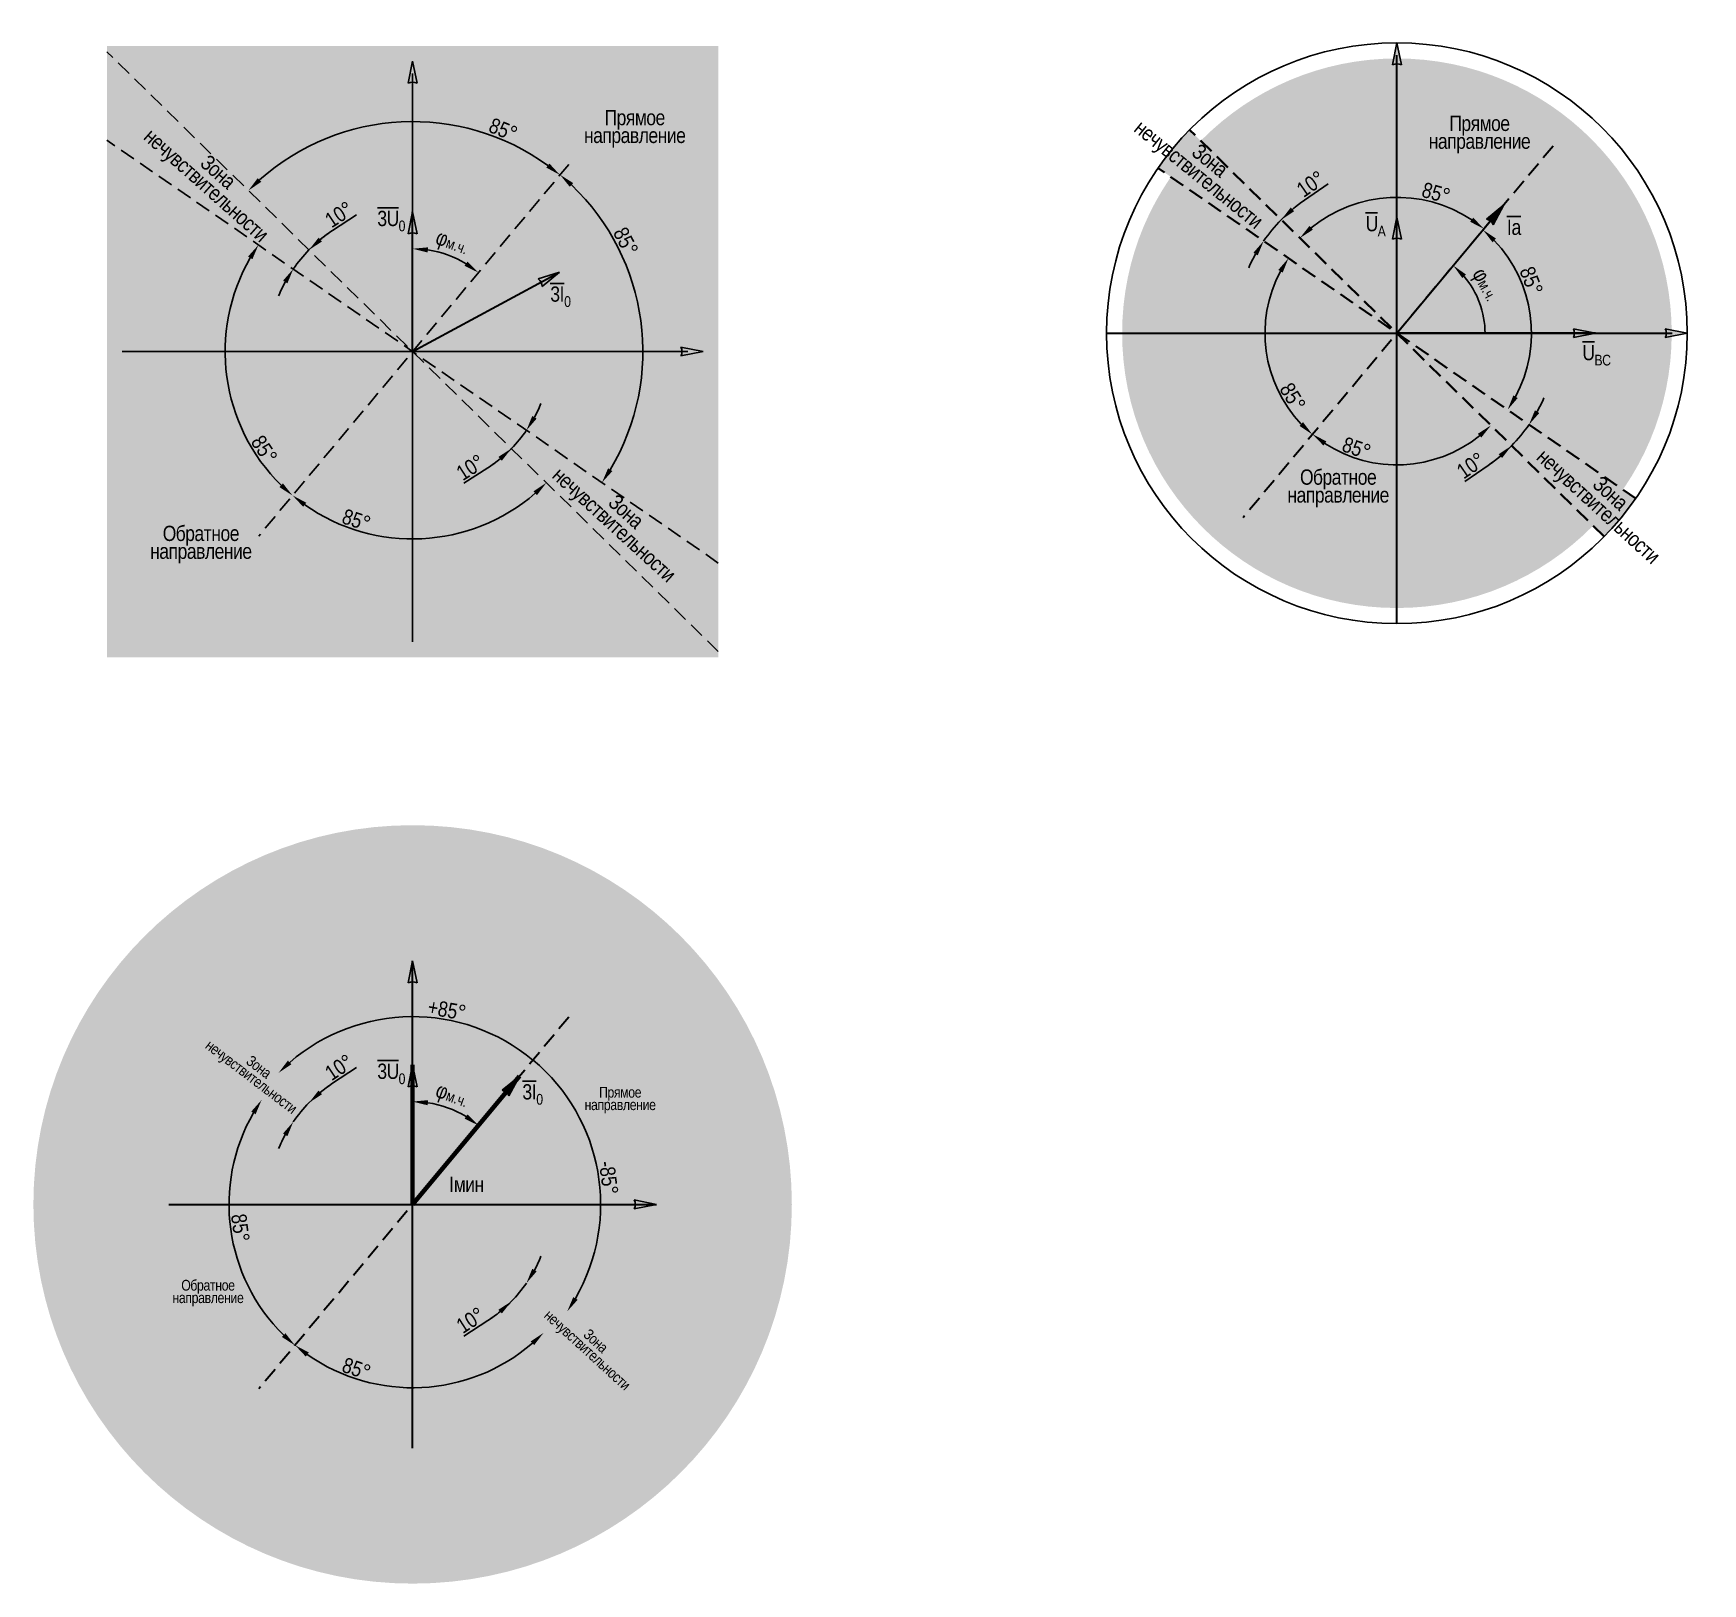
# Model space of a CAD drawing. Header units: millimetres. Extents: x -57 to 2715, y -449 to 291.
# Drawn here: x 1659 to 2205, y -449 to 58 of the extents above; entities that cross this region are included whole.
import ezdxf

# ---------------------------------------------------------------- set-up
doc = ezdxf.new("R2010")
doc.units = ezdxf.units.MM
doc.linetypes.add('штриховая2', pattern=[0.375, 0.25, -0.125])
doc.layers.add('TEXT', color=7, linetype='Continuous', lineweight=25)
doc.styles.add('2.5_Gost_RD', font='ARIALN.TTF', dxfattribs={"height": 2.5})
doc.styles.add('3.5_Gost_RD', font='ARIALN.TTF', dxfattribs={"height": 3.5})
doc.styles.add('5.0_Gost_RD', font='ARIALN.TTF', dxfattribs={"height": 5})
doc.dimstyles.new('Gost_RD_1-1000', dxfattribs={"dimtxt": 2.5, "dimasz": 2.5, "dimexe": 1.25, "dimexo": 0, "dimtad": 1, "dimdec": 0, "dimlfac": 1000, "dimtxsty": '2.5_Gost_RD', "dimblk": 'OBLIQUE', "dimcen": 2.5, "dimadec": 0, "dimazin": 0, "dimtfac": 1, "dimtdec": 0, "dimtmove": 0, "dimatfit": 3, "dimfxl": 1, "dimarcsym": 0})

msp = doc.modelspace()

# ---------------------------------------------------------------- texts
at = {"layer": 'TEXT', "color": 0, "ltscale": 100, "width": 28, "attachment_point": 5}
for s, insert, char_height, style in [('\\pxsm0.7;{\\T0.95;\\C256;Прямое направление}', (1855.6453, 26.8981), 5, '5.0_Gost_RD'), ('\\pxsm0.7;{\\T0.95;\\C256;Прямое направление}', (2132, 25), 5, '5.0_Gost_RD'), ('\\A1;\\pxsm0.7;{\\T0.95;\\O\\C256;3U\\H0.7x;\\o\\S^ 0;}', (1776, -3.295), 5, '5.0_Gost_RD'), ('\\A1;\\pxsm0.7;{\\T0.95;\\O\\C256;U\\H0.7x;\\o\\S^ A;}', (2098, -5), 5, '5.0_Gost_RD'), ('\\pxsm0.7;{\\T0.95;\\O\\C256;Ia}', (2143.2406, -5.3548), 5, '5.0_Gost_RD'), ('\\A1;\\pxsm0.7;{\\T0.95;\\O\\C256;3I\\H0.7x;\\o\\S^ 0;}', (1831.3706, -28.0301), 5, '5.0_Gost_RD'), ('\\A1;\\pxsm0.7;{\\T0.95;\\O\\C256;U\\H0.7x;\\o\\S^ BC;}', (2170.2814, -47.1904), 5, '5.0_Gost_RD'), ('\\pxsm0.7;{\\T0.95;\\C256;Обратное направление}', (2085.7626, -90.7293), 5, '5.0_Gost_RD'), ('\\pxsm0.7;{\\T0.95;\\C256;Обратное направление}', (1713.7266, -109.1386), 5, '5.0_Gost_RD'), ('\\A1;\\pxsm0.7;{\\T0.95;\\O\\C256;3U\\H0.7x;\\o\\S^ 0;}', (1776, -282.295), 5, '5.0_Gost_RD'), ('\\A1;\\pxsm0.7;{\\T0.95;\\O\\C256;3I\\H0.7x;\\o\\S^ 0;}', (1822.2446, -289.0153), 5, '5.0_Gost_RD'), ('\\pxsm0.7;{\\T0.95;\\C256;Прямое направление}', (1850.8808, -290.8804), 3.5, '3.5_Gost_RD'), ('\\A1;\\pxsm0.7;{\\T0.95;\\C256;Iмин}', (1800.6127, -318.4208), 5, '5.0_Gost_RD'), ('\\pxsm0.7;{\\T0.95;\\C256;Обратное направление}', (1716.0494, -354.0109), 3.5, '3.5_Gost_RD')]:
    msp.add_mtext(s, dxfattribs=dict(at, insert=insert, char_height=char_height, style=style))
for insert, char_height, rotation, style in [((2041.5197, 13.7333), 5, 321.004854, '5.0_Gost_RD'), ((1716.9568, 10.1024), 5, 318.369964, '5.0_Gost_RD'), ((2172.3978, -94.9621), 5, 317.585402, '5.0_Gost_RD'), ((1850.3978, -100.9621), 5, 317.585402, '5.0_Gost_RD'), ((1731.1617, -282.0169), 3.5, 322.612953, '3.5_Gost_RD'), ((1841.1972, -371.4904), 3.5, 317.585402, '3.5_Gost_RD')]:
    msp.add_mtext('\\pxsm0.7;{\\T0.95;\\C256;Зона нечувствительности}', dxfattribs=dict(at, insert=insert, char_height=char_height, rotation=rotation, style=style))

# ---------------------------------------------------------------- blocks, each defined once
blk = doc.blocks.new('*D96')
at = {"color": 0, "lineweight": -2, "ltscale": 100, "transparency": 16777216}
blk.add_arc((1783, -46), 75.24, 53.9767, 131.7416, dxfattribs=at)
at = {"color": 0, "ltscale": 100, "transparency": 16777216}
for points in [[(1827.76, 15.51), (1826.74, 14.2), (1831.19, 11.78)], [(1733.48, 9.54), (1732.33, 10.75), (1729.29, 6.69)]]:
    blk.add_solid(points, dxfattribs=at)
at = {"layer": 'Defpoints', "color": 0, "ltscale": 100, "transparency": 16777216}
for p in [(1683, 52.1), (1760.89, 25.92), (1834.07, 15.23), (1732.66, -106.35), (1883, -144.1)]:
    blk.add_point(p, dxfattribs=at)
at = {"color": 0, "ltscale": 100, "transparency": 16777216, "insert": (1812.65, 26.6), "char_height": 5, "attachment_point": 5, "rotation": 337.7838, "style": '5.0_Gost_RD'}
blk.add_mtext('85°', dxfattribs=at)
blk = doc.blocks.new('*D97')
at = {"color": 0, "lineweight": -2, "ltscale": 100, "transparency": 16777216}
blk.add_arc((1783, -46), 75.31, 329.1335, 46.3642, dxfattribs=at)
at = {"color": 0, "ltscale": 100, "transparency": 16777216}
for points in [[(1834.42, 7.89), (1835.53, 9.13), (1831.24, 11.84)], [(1848.35, -85.09), (1846.95, -84.19), (1844.94, -88.84)]]:
    blk.add_solid(points, dxfattribs=at)
at = {"layer": 'Defpoints', "color": 0, "ltscale": 100, "transparency": 16777216}
for p in [(1683, 23.17), (1834.07, 15.23), (1857.85, -54.38), (1732.66, -106.35), (1883, -115.17)]:
    blk.add_point(p, dxfattribs=at)
at = {"color": 0, "ltscale": 100, "transparency": 16777216, "insert": (1852.73, -9.96), "char_height": 5, "attachment_point": 5, "rotation": 297.3291, "style": '5.0_Gost_RD'}
blk.add_mtext('85°', dxfattribs=at)
blk = doc.blocks.new('*D98')
at = {"color": 0, "lineweight": -2, "ltscale": 100, "transparency": 16777216}
blk.add_line((1807.57, -84.03), (1799.73, -89.1), dxfattribs=at)
for start, end in [(331.6594, 337.9898), (315.5498, 325.329), (302.8695, 315.5498), (302.889, 309.2194)]:
    blk.add_arc((1783, -46), 45.28, start, end, dxfattribs=at)
at = {"color": 0, "ltscale": 100, "transparency": 16777216}
for points in [[(1823.56, -67.93), (1822.14, -67.06), (1820.24, -71.76)], [(1811.07, -80.46), (1812.19, -81.69), (1815.32, -77.71)]]:
    blk.add_solid(points, dxfattribs=at)
at = {"layer": 'Defpoints', "color": 0, "ltscale": 100, "transparency": 16777216}
for p in [(1683, 52.1), (1683, 23.17), (1818.71, -73.83), (1883, -115.17), (1883, -144.1)]:
    blk.add_point(p, dxfattribs=at)
at = {"color": 0, "ltscale": 100, "transparency": 16777216, "insert": (1801.93, -83.89), "char_height": 5, "attachment_point": 5, "rotation": 32.8695, "style": '5.0_Gost_RD'}
blk.add_mtext('10°', dxfattribs=at)
blk = doc.blocks.new('*D99')
at = {"color": 0, "lineweight": -2, "ltscale": 100, "transparency": 16777216}
blk.add_line((1756.82, -6.38), (1764.61, -1.24), dxfattribs=at)
for start, end in [(123.4617, 135.5498), (123.4785, 129.5141), (135.5498, 145.329), (151.3646, 157.4003)]:
    blk.add_arc((1783, -46), 47.49, start, end, dxfattribs=at)
at = {"color": 0, "ltscale": 100, "transparency": 16777216}
for points in [[(1753.35, -9.98), (1752.22, -8.75), (1749.1, -12.75)], [(1740.61, -22.81), (1742.03, -23.68), (1743.95, -18.99)]]:
    blk.add_solid(points, dxfattribs=at)
at = {"layer": 'Defpoints', "color": 0, "ltscale": 100, "transparency": 16777216}
for p in [(1683, 52.1), (1683, 23.17), (1745.54, -16.81), (1883, -115.17), (1883, -144.1)]:
    blk.add_point(p, dxfattribs=at)
at = {"color": 0, "ltscale": 100, "transparency": 16777216, "insert": (1758.96, -1.16), "char_height": 5, "attachment_point": 5, "rotation": 33.4617, "style": '5.0_Gost_RD'}
blk.add_mtext('10°', dxfattribs=at)
blk = doc.blocks.new('*D100')
at = {"color": 0, "lineweight": -2, "ltscale": 100, "transparency": 16777216}
blk.add_arc((1783, -46), 61.33, 150.0013, 225.4963, dxfattribs=at)
at = {"color": 0, "ltscale": 100, "transparency": 16777216}
for points in [[(1729.18, -14.89), (1730.59, -15.78), (1732.56, -11.11)], [(1740.57, -89.12), (1739.45, -90.36), (1743.72, -93.1)]]:
    blk.add_solid(points, dxfattribs=at)
at = {"layer": 'Defpoints', "color": 0, "ltscale": 100, "transparency": 16777216}
for p in [(1683, 23.17), (1834.07, 15.23), (1722.05, -39.17), (1732.66, -106.35), (1883, -115.17)]:
    blk.add_point(p, dxfattribs=at)
at = {"color": 0, "ltscale": 100, "transparency": 16777216, "insert": (1734.46, -78.03), "char_height": 5, "attachment_point": 5, "rotation": 303.4223, "style": '5.0_Gost_RD'}
blk.add_mtext('85°', dxfattribs=at)
blk = doc.blocks.new('*D101')
at = {"color": 0, "lineweight": -2, "ltscale": 100, "transparency": 16777216}
blk.add_arc((1783, -46), 61.29, 234.8439, 310.8745, dxfattribs=at)
at = {"color": 0, "ltscale": 100, "transparency": 16777216}
for points in [[(1822.54, -91.74), (1823.68, -92.95), (1826.75, -88.92)], [(1747.2, -96.77), (1748.21, -95.45), (1743.74, -93.07)]]:
    blk.add_solid(points, dxfattribs=at)
at = {"layer": 'Defpoints', "color": 0, "ltscale": 100, "transparency": 16777216}
for p in [(1683, 52.1), (1834.07, 15.23), (1732.66, -106.35), (1801.01, -104.59), (1883, -144.1)]:
    blk.add_point(p, dxfattribs=at)
at = {"color": 0, "ltscale": 100, "transparency": 16777216, "insert": (1764.62, -101.13), "char_height": 5, "attachment_point": 5, "rotation": 341.5612, "style": '5.0_Gost_RD'}
blk.add_mtext('85°', dxfattribs=at)
blk = doc.blocks.new('*D102')
at = {"color": 0, "lineweight": -2, "ltscale": 100, "transparency": 16777216}
blk.add_arc((1783, -46), 33.64, 58.6932, 81.4754, dxfattribs=at)
at = {"color": 0, "ltscale": 100, "transparency": 16777216}
for points in [[(1787.92, -13.57), (1788.05, -11.9), (1783, -12.36)], [(1800.96, -16.58), (1799.99, -17.94), (1804.55, -20.17)]]:
    blk.add_solid(points, dxfattribs=at)
at = {"layer": 'Defpoints', "color": 0, "ltscale": 100, "transparency": 16777216}
for p in [(1834.07, 15.23), (1783, -0.29), (1798.04, -15.91), (1783, -46), (1732.66, -106.35)]:
    blk.add_point(p, dxfattribs=at)
at = {"color": 0, "ltscale": 100, "transparency": 16777216, "insert": (1795.76, -10.78), "char_height": 5, "attachment_point": 5, "rotation": 340.0843, "style": '5.0_Gost_RD'}
blk.add_mtext('φ{\\H0.7x;\\S^ м.ч.;}', dxfattribs=at)
blk = doc.blocks.new('*D110')
at = {"color": 0, "lineweight": -2, "ltscale": 100, "transparency": 16777216}
blk.add_arc((2105, -40), 28.82, 360, 40.2167, dxfattribs=at)
at = {"color": 0, "ltscale": 100, "transparency": 16777216}
blk.add_solid([(2126.42, -21.98), (2127.6, -20.8), (2123.46, -17.87)], dxfattribs=at)
at = {"layer": 'Defpoints', "color": 0, "ltscale": 100, "transparency": 16777216}
for p in [(2156.07, 21.23), (2132.6, -31.71), (2010, -40), (2195, -40), (2054.66, -100.35)]:
    blk.add_point(p, dxfattribs=at)
at = {"color": 0, "lineweight": 50, "ltscale": 100, "transparency": 16777216, "insert": (2133.64, -24.33), "char_height": 5, "width": 3.3117, "attachment_point": 5, "rotation": 298.6806, "style": '5.0_Gost_RD'}
blk.add_mtext('φ{\\H0.7x;\\S^ м.ч.;}', dxfattribs=at)
blk = doc.blocks.new('_None')
blk = doc.blocks.new('*D111')
at = {"color": 0, "lineweight": -2, "ltscale": 100, "transparency": 16777216}
blk.add_arc((2105, -40), 44.46, 56.6153, 129.1031, dxfattribs=at)
at = {"color": 0, "ltscale": 100, "transparency": 16777216}
for points in [[(2077.52, -6.11), (2076.4, -4.88), (2073.26, -8.86)], [(2129.96, -2.21), (2128.97, -3.54), (2133.48, -5.86)]]:
    blk.add_solid(points, dxfattribs=at)
at = {"layer": 'Defpoints', "color": 0, "ltscale": 100, "transparency": 16777216}
for p in [(2005, 58.1), (2156.07, 21.23), (2091.93, 2.5), (2054.66, -100.35), (2205, -138.1)]:
    blk.add_point(p, dxfattribs=at)
at = {"color": 0, "ltscale": 100, "transparency": 16777216, "insert": (2117.82, 5.88), "char_height": 5, "attachment_point": 5, "rotation": 344.3858, "style": '5.0_Gost_RD'}
blk.add_mtext('85°', dxfattribs=at)
blk = doc.blocks.new('*D112')
at = {"color": 0, "lineweight": -2, "ltscale": 100, "transparency": 16777216}
blk.add_arc((2105, -40), 44.01, 331.8417, 43.6559, dxfattribs=at)
at = {"color": 0, "ltscale": 100, "transparency": 16777216}
for points in [[(2136.27, -10.23), (2137.41, -9.01), (2133.19, -6.2)], [(2144.51, -61.2), (2143.09, -60.33), (2141.2, -65.04)]]:
    blk.add_solid(points, dxfattribs=at)
at = {"layer": 'Defpoints', "color": 0, "ltscale": 100, "transparency": 16777216}
for p in [(2005, 29.17), (2156.07, 21.23), (2148.74, -44.9), (2054.66, -100.35), (2205, -109.17)]:
    blk.add_point(p, dxfattribs=at)
at = {"color": 0, "ltscale": 100, "transparency": 16777216, "insert": (2148.96, -22.84), "char_height": 5, "attachment_point": 5, "rotation": 291.3179, "style": '5.0_Gost_RD'}
blk.add_mtext('85°', dxfattribs=at)
blk = doc.blocks.new('*D113')
at = {"color": 0, "lineweight": -2, "ltscale": 100, "transparency": 16777216}
blk.add_line((2134.86, -83.23), (2127.17, -88.54), dxfattribs=at)
for start, end in [(330.7834, 336.2378), (315.5498, 325.329), (304.6286, 315.5498), (304.641, 310.0954)]:
    blk.add_arc((2105, -40), 52.54, start, end, dxfattribs=at)
at = {"color": 0, "ltscale": 100, "transparency": 16777216}
for points in [[(2151.57, -66.09), (2150.15, -65.21), (2148.21, -69.89)], [(2138.27, -79.58), (2139.41, -80.8), (2142.51, -76.79)]]:
    blk.add_solid(points, dxfattribs=at)
at = {"layer": 'Defpoints', "color": 0, "ltscale": 100, "transparency": 16777216}
for p in [(2005, 58.1), (2005, 29.17), (2146.44, -72.3), (2205, -109.17), (2205, -138.1)]:
    blk.add_point(p, dxfattribs=at)
at = {"color": 0, "ltscale": 100, "transparency": 16777216, "insert": (2129.21, -83.27), "char_height": 5, "attachment_point": 5, "rotation": 34.6286, "style": '5.0_Gost_RD'}
blk.add_mtext('10°', dxfattribs=at)
blk = doc.blocks.new('*D114')
at = {"color": 0, "lineweight": -2, "ltscale": 100, "transparency": 16777216}
blk.add_arc((2105, -40), 43.15, 151.9724, 223.5252, dxfattribs=at)
at = {"color": 0, "ltscale": 100, "transparency": 16777216}
for points in [[(2066.2, -19.29), (2067.63, -20.16), (2069.51, -15.46)], [(2074.29, -69.11), (2073.15, -70.32), (2077.36, -73.13)]]:
    blk.add_solid(points, dxfattribs=at)
at = {"layer": 'Defpoints', "color": 0, "ltscale": 100, "transparency": 16777216}
for p in [(2005, 29.17), (2156.07, 21.23), (2062.12, -35.2), (2054.66, -100.35), (2205, -109.17)]:
    blk.add_point(p, dxfattribs=at)
at = {"color": 0, "ltscale": 100, "transparency": 16777216, "insert": (2070.9, -60.85), "char_height": 5, "attachment_point": 5, "rotation": 301.4454, "style": '5.0_Gost_RD'}
blk.add_mtext('85°', dxfattribs=at)
blk = doc.blocks.new('*D115')
at = {"color": 0, "lineweight": -2, "ltscale": 100, "transparency": 16777216}
blk.add_arc((2105, -40), 43.06, 236.826, 308.8923, dxfattribs=at)
at = {"color": 0, "ltscale": 100, "transparency": 16777216}
for points in [[(2131.47, -72.89), (2132.59, -74.13), (2135.74, -70.15)], [(2080.94, -76.71), (2081.94, -75.37), (2077.42, -73.06)]]:
    blk.add_solid(points, dxfattribs=at)
at = {"layer": 'Defpoints', "color": 0, "ltscale": 100, "transparency": 16777216}
for p in [(2005, 58.1), (2156.07, 21.23), (2117.65, -81.15), (2054.66, -100.35), (2205, -138.1)]:
    blk.add_point(p, dxfattribs=at)
at = {"color": 0, "ltscale": 100, "transparency": 16777216, "insert": (2091.79, -77.63), "char_height": 5, "attachment_point": 5, "rotation": 340.6543, "style": '5.0_Gost_RD'}
blk.add_mtext('85°', dxfattribs=at)
blk = doc.blocks.new('*D116')
at = {"color": 0, "lineweight": -2, "ltscale": 100, "transparency": 16777216}
blk.add_line((2074.8, 3.57), (2082.48, 8.89), dxfattribs=at)
for start, end in [(124.7251, 135.5498), (124.7371, 130.1434), (135.5498, 145.329), (150.7353, 156.1416)]:
    blk.add_arc((2105, -40), 53.01, start, end, dxfattribs=at)
at = {"color": 0, "ltscale": 100, "transparency": 16777216}
for points in [[(2071.39, -0.09), (2070.26, 1.13), (2067.16, -2.88)], [(2058.05, -13.65), (2059.46, -14.53), (2061.4, -9.84)]]:
    blk.add_solid(points, dxfattribs=at)
at = {"layer": 'Defpoints', "color": 0, "ltscale": 100, "transparency": 16777216}
for p in [(2005, 58.1), (2005, 29.17), (2063.19, -7.41), (2205, -109.17), (2205, -138.1)]:
    blk.add_point(p, dxfattribs=at)
at = {"color": 0, "ltscale": 100, "transparency": 16777216, "insert": (2076.83, 8.84), "char_height": 5, "attachment_point": 5, "rotation": 34.7251, "style": '5.0_Gost_RD'}
blk.add_mtext('10°', dxfattribs=at)
blk = doc.blocks.new('*D117')
at = {"color": 0, "lineweight": -2, "ltscale": 100, "transparency": 16777216}
blk.add_arc((1783, -325), 61.44, 50.1686, 130.8859, dxfattribs=at)
at = {"color": 0, "ltscale": 100, "transparency": 16777216}
blk.add_solid([(1743.35, -279.16), (1742.21, -277.94), (1739.14, -281.97)], dxfattribs=at)
at = {"layer": 'Defpoints', "color": 0, "ltscale": 100, "transparency": 16777216}
for p in [(1683, -226.9), (1764.94, -266.27), (1834.07, -263.77), (1732.66, -385.35), (1883, -423.1)]:
    blk.add_point(p, dxfattribs=at)
at = {"color": 0, "ltscale": 100, "transparency": 16777216, "insert": (1794.23, -261.36), "char_height": 5, "attachment_point": 5, "rotation": 349.9931, "style": '5.0_Gost_RD'}
blk.add_mtext('+85°', dxfattribs=at)
blk = doc.blocks.new('*D118')
at = {"color": 0, "lineweight": -2, "ltscale": 100, "transparency": 16777216}
blk.add_arc((1783, -325), 61.51, 329.9876, 50.1686, dxfattribs=at)
at = {"color": 0, "ltscale": 100, "transparency": 16777216}
blk.add_solid([(1836.97, -356.21), (1835.56, -355.32), (1833.59, -359.99)], dxfattribs=at)
at = {"layer": 'Defpoints', "color": 0, "ltscale": 100, "transparency": 16777216}
for p in [(1683, -255.83), (1834.07, -263.77), (1844.13, -331.85), (1732.66, -385.35), (1883, -394.17)]:
    blk.add_point(p, dxfattribs=at)
at = {"color": 0, "ltscale": 100, "transparency": 16777216, "insert": (1847.1, -316.28), "char_height": 5, "attachment_point": 5, "rotation": 277.7488, "style": '5.0_Gost_RD'}
blk.add_mtext('-85°', dxfattribs=at)
blk = doc.blocks.new('*D119')
at = {"color": 0, "lineweight": -2, "ltscale": 100, "transparency": 16777216}
blk.add_line((1807.57, -363.03), (1799.73, -368.1), dxfattribs=at)
for start, end in [(331.6594, 337.9898), (315.5498, 325.329), (302.8695, 315.5498), (302.889, 309.2194)]:
    blk.add_arc((1783, -325), 45.28, start, end, dxfattribs=at)
at = {"color": 0, "ltscale": 100, "transparency": 16777216}
for points in [[(1823.56, -346.93), (1822.14, -346.06), (1820.24, -350.76)], [(1811.07, -359.46), (1812.19, -360.69), (1815.32, -356.71)]]:
    blk.add_solid(points, dxfattribs=at)
at = {"layer": 'Defpoints', "color": 0, "ltscale": 100, "transparency": 16777216}
for p in [(1683, -226.9), (1683, -255.83), (1818.71, -352.83), (1883, -394.17), (1883, -423.1)]:
    blk.add_point(p, dxfattribs=at)
at = {"color": 0, "ltscale": 100, "transparency": 16777216, "insert": (1801.93, -362.89), "char_height": 5, "attachment_point": 5, "rotation": 32.8695, "style": '5.0_Gost_RD'}
blk.add_mtext('10°', dxfattribs=at)
blk = doc.blocks.new('*D120')
at = {"color": 0, "lineweight": -2, "ltscale": 100, "transparency": 16777216}
blk.add_line((1756.82, -285.38), (1764.61, -280.24), dxfattribs=at)
for start, end in [(123.4617, 135.5498), (123.4785, 129.5141), (135.5498, 145.329), (151.3646, 157.4003)]:
    blk.add_arc((1783, -325), 47.49, start, end, dxfattribs=at)
at = {"color": 0, "ltscale": 100, "transparency": 16777216}
for points in [[(1753.35, -288.98), (1752.22, -287.75), (1749.1, -291.75)], [(1740.61, -301.81), (1742.03, -302.68), (1743.95, -297.99)]]:
    blk.add_solid(points, dxfattribs=at)
at = {"layer": 'Defpoints', "color": 0, "ltscale": 100, "transparency": 16777216}
for p in [(1683, -226.9), (1683, -255.83), (1745.54, -295.81), (1883, -394.17), (1883, -423.1)]:
    blk.add_point(p, dxfattribs=at)
at = {"color": 0, "ltscale": 100, "transparency": 16777216, "insert": (1758.96, -280.16), "char_height": 5, "attachment_point": 5, "rotation": 33.4617, "style": '5.0_Gost_RD'}
blk.add_mtext('10°', dxfattribs=at)
blk = doc.blocks.new('*D121')
at = {"color": 0, "lineweight": -2, "ltscale": 100, "transparency": 16777216}
blk.add_arc((1783, -325), 60.06, 150.0999, 225.3977, dxfattribs=at)
at = {"color": 0, "ltscale": 100, "transparency": 16777216}
for points in [[(1730.23, -294.61), (1731.63, -295.5), (1733.6, -290.83)], [(1741.38, -367.15), (1740.26, -368.38), (1744.53, -371.13)]]:
    blk.add_solid(points, dxfattribs=at)
at = {"layer": 'Defpoints', "color": 0, "ltscale": 100, "transparency": 16777216}
for p in [(1683, -255.83), (1834.07, -263.77), (1723.31, -318.31), (1732.66, -385.35), (1883, -394.17)]:
    blk.add_point(p, dxfattribs=at)
at = {"color": 0, "ltscale": 100, "transparency": 16777216, "insert": (1726.63, -332.67), "char_height": 5, "attachment_point": 5, "rotation": 277.7488, "style": '5.0_Gost_RD'}
blk.add_mtext('85°', dxfattribs=at)
blk = doc.blocks.new('*D122')
at = {"color": 0, "lineweight": -2, "ltscale": 100, "transparency": 16777216}
blk.add_arc((1783, -325), 59.99, 234.9452, 310.7731, dxfattribs=at)
at = {"color": 0, "ltscale": 100, "transparency": 16777216}
for points in [[(1748.04, -374.77), (1749.05, -373.45), (1744.57, -371.07)], [(1821.61, -369.82), (1822.75, -371.04), (1825.83, -367.01)]]:
    blk.add_solid(points, dxfattribs=at)
at = {"layer": 'Defpoints', "color": 0, "ltscale": 100, "transparency": 16777216}
for p in [(1683, -226.9), (1834.07, -263.77), (1732.66, -385.35), (1800.63, -382.34), (1883, -423.1)]:
    blk.add_point(p, dxfattribs=at)
at = {"color": 0, "ltscale": 100, "transparency": 16777216, "insert": (1764.64, -378.77), "char_height": 5, "attachment_point": 5, "rotation": 341.1468, "style": '5.0_Gost_RD'}
blk.add_mtext('85°', dxfattribs=at)
blk = doc.blocks.new('*D123')
at = {"color": 0, "lineweight": -2, "ltscale": 100, "transparency": 16777216}
blk.add_arc((1783, -325), 33.64, 58.6932, 81.4754, dxfattribs=at)
at = {"color": 0, "ltscale": 100, "transparency": 16777216}
for points in [[(1787.92, -292.57), (1788.05, -290.9), (1783, -291.36)], [(1800.96, -295.58), (1799.99, -296.94), (1804.55, -299.17)]]:
    blk.add_solid(points, dxfattribs=at)
at = {"layer": 'Defpoints', "color": 0, "ltscale": 100, "transparency": 16777216}
for p in [(1834.07, -263.77), (1783, -279.29), (1798.04, -294.91), (1783, -325), (1732.66, -385.35)]:
    blk.add_point(p, dxfattribs=at)
at = {"color": 0, "ltscale": 100, "transparency": 16777216, "insert": (1795.76, -289.78), "char_height": 5, "attachment_point": 5, "rotation": 340.0843, "style": '5.0_Gost_RD'}
blk.add_mtext('φ{\\H0.7x;\\S^ м.ч.;}', dxfattribs=at)

# ---------------------------------------------------------------- dimensions: what is measured, and where the dimension line sits
at = {"ltscale": 100}
for base, line1, line2, picture, middle in [((2091.9343, 2.4988), ((2205, -138.0992), (2005, 58.0992)), ((2156.072, 21.2303), (2054.6637, -100.3483)), '*D111', (2116.9673, 2.821)), ((2117.6525, -81.1547), ((2205, -138.0992), (2005, 58.0992)), ((2156.072, 21.2303), (2054.6637, -100.3483)), '*D115', (2090.7371, -80.6247)), ((1760.8891, 25.9202), ((1883, -144.0992), (1683, 52.0992)), ((1834.072, 15.2303), (1732.6637, -106.3483)), '*D96', (1811.4493, 23.6566)), ((1801.0116, -104.5862), ((1883, -144.0992), (1683, 52.0992)), ((1834.072, 15.2303), (1732.6637, -106.3483)), '*D101', (1763.6138, -104.1458)), ((2148.7378, -44.8991), ((2205, -109.1684), (2005, 29.1684)), ((2156.072, 21.2303), (2054.6637, -100.3483)), '*D112', (2146, -24)), ((2062.1217, -35.1972), ((2156.072, 21.2303), (2054.6637, -100.3483)), ((2205, -109.1684), (2005, 29.1684)), '*D114', (2068.1902, -62.5089)), ((1857.8469, -54.3837), ((1883, -115.1684), (1683, 23.1684)), ((1834.072, 15.2303), (1732.6637, -106.3483)), '*D97', (1849.9086, -11.4228)), ((1722.0501, -39.1729), ((1834.072, 15.2303), (1732.6637, -106.3483)), ((1883, -115.1684), (1683, 23.1684)), '*D100', (1731.8111, -79.7815)), ((1800.6296, -382.3438), ((1883, -423.0992), (1683, -226.9008)), ((1834.072, -263.7697), (1732.6637, -385.3483)), '*D122', (1763.6138, -381.774))]:
    dim = msp.add_angular_dim_2l(base=base, line1=line1, line2=line2, dimstyle='Gost_RD_1-1000', override={"dimscale": 0, "dimtxt": 5, "dimasz": 5, "dimtxsty": '5.0_Gost_RD', "dimsah": 1}, dxfattribs=at)
    dim.commit()
    dim.dimension.update_dxf_attribs({"geometry": picture, "text_midpoint": middle, "dimtype": 162})
for base, line1, line2, picture, middle in [((2146.4432, -72.2983), ((2205, -138.0992), (2005, 58.0992)), ((2205, -109.1684), (2005, 29.1684)), '*D113', (2129.2104, -83.2727)), ((2063.1886, -7.4147), ((2205, -109.1684), (2005, 29.1684)), ((2205, -138.0992), (2005, 58.0992)), '*D116', (2076.8304, 8.8393)), ((1818.7128, -73.8325), ((1883, -144.0992), (1683, 52.0992)), ((1883, -115.1684), (1683, 23.1684)), '*D98', (1801.9277, -83.8935)), ((1745.5447, -16.8096), ((1883, -115.1684), (1683, 23.1684)), ((1883, -144.0992), (1683, 52.0992)), '*D99', (1758.9592, -1.1589)), ((1818.7128, -352.8325), ((1883, -423.0992), (1683, -226.9008)), ((1883, -394.1684), (1683, -255.8316)), '*D119', (1801.9277, -362.8935)), ((1745.5447, -295.8096), ((1883, -394.1684), (1683, -255.8316)), ((1883, -423.0992), (1683, -226.9008)), '*D120', (1758.9592, -280.1589)), ((1723.3086, -318.3139), ((1834.072, -263.7697), (1732.6637, -385.3483)), ((1883, -394.1684), (1683, -255.8316)), '*D121', (1726.6326, -332.6701))]:
    dim = msp.add_angular_dim_2l(base=base, line1=line1, line2=line2, dimstyle='Gost_RD_1-1000', override={"dimscale": 0, "dimtxt": 5, "dimasz": 5, "dimtxsty": '5.0_Gost_RD', "dimsah": 1}, dxfattribs=at)
    dim.commit()
    dim.dimension.update_dxf_attribs({"geometry": picture, "text_midpoint": middle})
at = {"lineweight": 50, "ltscale": 100}
dim = msp.add_angular_dim_2l(base=(2132.6036, -31.7065), line1=((2156.072, 21.2303), (2054.6637, -100.3483)), line2=((2010, -40), (2195, -40)), text='φ{\\H0.7x;\\S^ м.ч.;}', dimstyle='Gost_RD_1-1000', override={"dimscale": 0, "dimtxt": 5, "dimasz": 5, "dimtxsty": '5.0_Gost_RD', "dimblk1": 'None', "dimsah": 1}, dxfattribs=at)
dim.commit()
dim.dimension.update_dxf_attribs({"geometry": '*D110', "text_midpoint": (2130.2863, -26.1673), "dimtype": 162})
at = {"ltscale": 100}
for base, line1, line2, text, override, picture, middle in [((1798.0373, -15.9112), ((1834.072, 15.2303), (1732.6637, -106.3483)), ((1783, -46), (1783, -0.295)), 'φ{\\H0.7x;\\S^ м.ч.;}', {"dimscale": 0, "dimtxt": 5, "dimasz": 5, "dimtxsty": '5.0_Gost_RD', "dimsah": 1}, '*D102', (1795.759, -10.7839)), ((1844.13, -331.8472), ((1883, -394.1684), (1683, -255.8316)), ((1834.072, -263.7697), (1732.6637, -385.3483)), '-<>', {"dimscale": 0, "dimtxt": 5, "dimasz": 5, "dimtxsty": '5.0_Gost_RD', "dimblk2": 'None', "dimsah": 1}, '*D118', (1847.0994, -316.2778)), ((1798.0373, -294.9112), ((1834.072, -263.7697), (1732.6637, -385.3483)), ((1783, -325), (1783, -279.295)), 'φ{\\H0.7x;\\S^ м.ч.;}', {"dimscale": 0, "dimtxt": 5, "dimasz": 5, "dimtxsty": '5.0_Gost_RD', "dimsah": 1}, '*D123', (1795.759, -289.7839))]:
    dim = msp.add_angular_dim_2l(base=base, line1=line1, line2=line2, text=text, dimstyle='Gost_RD_1-1000', override=override, dxfattribs=at)
    dim.commit()
    dim.dimension.update_dxf_attribs({"geometry": picture, "text_midpoint": middle})
dim = msp.add_angular_dim_2l(base=(1764.9442, -266.2699), line1=((1883, -423.0992), (1683, -226.9008)), line2=((1834.072, -263.7697), (1732.6637, -385.3483)), text='+<>', dimstyle='Gost_RD_1-1000', override={"dimscale": 0, "dimtxt": 5, "dimasz": 5, "dimtxsty": '5.0_Gost_RD', "dimblk1": 'None', "dimsah": 1}, dxfattribs=at)
dim.commit()
dim.dimension.update_dxf_attribs({"geometry": '*D117', "text_midpoint": (1793.6768, -264.4918), "dimtype": 162})

# ---------------------------------------------------------------- hatches: boundary and pattern name
at = {"ltscale": 100, "transparency": 33554687}
h = msp.add_hatch(color=256, dxfattribs=at)
h.dxf.hatch_style = 1
h.paths.add_polyline_path([(2105, 55), (2103.5578, 47.7889, -0.21922359), (2106.4422, 47.7889)])
at = {"ltscale": 100, "true_color": 0xef8637, "transparency": 33554508}
h = msp.add_hatch(color=30, dxfattribs=at)
h.dxf.hatch_style = 1
h.paths.add_polyline_path([(1883, 54), (1683, 54), (1683, 52.0992), (1783, -46), (1883, -115.1684)])
at = {"ltscale": 100, "true_color": 0x908f8f, "transparency": 33554508}
h = msp.add_hatch(color=252, dxfattribs=at)
h.dxf.hatch_style = 1
h.paths.add_polyline_path([(1683, 52.0992), (1683, 23.1684), (1783, -46)])
h.paths.add_polyline_path([(1783, -46), (1883, -144.0992), (1883, -115.1684)])
at = {"ltscale": 100, "transparency": 33554687}
h = msp.add_hatch(color=256, dxfattribs=at)
h.set_gradient(color1=(255, 255, 255), color2=(239, 134, 55), name='SPHERICAL')
h.paths.add_polyline_path([(2194.8888, -40, 1), (2015.1112, -40, 1)])
h = msp.add_hatch(color=256, dxfattribs=at)
h.dxf.hatch_style = 1
h.paths.add_polyline_path([(1783, 49), (1781.5578, 41.7889, -0.21922359), (1784.4422, 41.7889)])
at = {"ltscale": 100, "true_color": 0x15498c, "transparency": 33554508}
h = msp.add_hatch(color=154, dxfattribs=at)
h.dxf.hatch_style = 1
h.paths.add_polyline_path([(1783, -46), (1683, 23.1684), (1683, -146), (1883, -146), (1883, -144.0992)])
at = {"ltscale": 100, "true_color": 0xffffff}
h = msp.add_hatch(color=7, dxfattribs=at)
h.dxf.hatch_style = 1
h.paths.add_polyline_path([(2037.1834, 26.5275, 0.04269599), (2026.8689, 14.042), (2105, -40)])
h.paths.add_polyline_path([(2105, -40), (2172.8166, -106.5275, 0.04269599), (2183.1311, -94.042)])
at = {"ltscale": 100, "transparency": 33554687}
h = msp.add_hatch(color=256, dxfattribs=at)
h.dxf.hatch_style = 1
h.paths.add_polyline_path([(2140.0038, 1.9661), (2134.2841, -2.6562, -0.21922359), (2136.5018, -4.5005)])
h = msp.add_hatch(color=256, dxfattribs=at)
h.dxf.hatch_style = 1
h.paths.add_polyline_path([(1783, -0.295), (1781.5578, -7.5061, -0.21922359), (1784.4422, -7.5061)])
h = msp.add_hatch(color=256, dxfattribs=at)
h.dxf.hatch_style = 1
h.paths.add_polyline_path([(2105, -2), (2103.5578, -9.2111, -0.21922359), (2106.4422, -9.2111)])
h = msp.add_hatch(color=256, dxfattribs=at)
h.dxf.hatch_style = 1
h.paths.add_polyline_path([(1831.0834, -20.0308), (1824.0564, -22.1989, -0.21922359), (1825.4308, -24.7348)])
h = msp.add_hatch(color=256, dxfattribs=at)
h.dxf.hatch_style = 1
h.paths.add_polyline_path([(2169.9296, -40), (2162.7185, -38.5578, -0.21922359), (2162.7185, -41.4422)])
h = msp.add_hatch(color=256, dxfattribs=at)
h.dxf.hatch_style = 1
h.paths.add_polyline_path([(2200, -40), (2192.7889, -38.5578, -0.21922359), (2192.7889, -41.4422)])
h = msp.add_hatch(color=256, dxfattribs=at)
h.dxf.hatch_style = 1
h.paths.add_polyline_path([(1878, -46), (1870.7889, -44.5578, -0.21922359), (1870.7889, -47.4422)])
at = {"ltscale": 100, "true_color": 0xffffff}
h = msp.add_hatch(color=7, dxfattribs=at)
h.dxf.hatch_style = 1
h.paths.add_polyline_path([(1658.9415, -325, 1), (1907.0585, -325, 1)])
h.paths.add_polyline_path([(1862.7339, -325, -1), (1703.2661, -325, -1)], flags=16)
at = {"ltscale": 100, "transparency": 33554687}
h = msp.add_hatch(color=256, dxfattribs=at)
h.set_gradient(color1=(255, 255, 255), color2=(245, 184, 137), name='SPHERICAL')
edge = h.paths.add_edge_path()
edge.add_arc((1783, -325), 81.0123, 0, 360)
h = msp.add_hatch(color=256, dxfattribs=at)
h.dxf.hatch_style = 1
h.paths.add_polyline_path([(1783, -245.2661), (1781.5578, -252.4772, -0.21922359), (1784.4422, -252.4772)])
at = {"ltscale": 100, "true_color": 0xffffff}
h = msp.add_hatch(color=7, dxfattribs=at)
h.dxf.hatch_style = 1
h.paths.add_polyline_path([(1715.1834, -258.4725, 0.04269599), (1704.8689, -270.958), (1783, -325)])
h.paths.add_polyline_path([(1783, -325), (1850.8166, -391.5275, 0.04269599), (1861.1311, -379.042)])
at = {"ltscale": 100, "transparency": 33554687}
h = msp.add_hatch(color=256, dxfattribs=at)
h.dxf.hatch_style = 1
h.paths.add_polyline_path([(1783, -279.295), (1781.5578, -286.5061, -0.21922359), (1784.4422, -286.5061)])
h = msp.add_hatch(color=256, dxfattribs=at)
h.dxf.hatch_style = 1
h.paths.add_polyline_path([(1812.2743, -287.6485, -0.21922359), (1814.4925, -289.4923), (1817.9928, -283.0248)])
at = {"ltscale": 100, "true_color": 0xffffff}
h = msp.add_hatch(color=7, dxfattribs=at)
h.dxf.hatch_style = 1
edge = h.paths.add_edge_path()
edge.add_arc((1783, -325), 6.9396, 0, 360)
at = {"ltscale": 100, "transparency": 33554687}
h = msp.add_hatch(color=256, dxfattribs=at)
h.dxf.hatch_style = 1
h.paths.add_polyline_path([(1862.7339, -325), (1855.5228, -323.5578, -0.21922359), (1855.5228, -326.4422)])

# ---------------------------------------------------------------- linework, layer by layer
at = {"ltscale": 100}
for p, q in [((2105, 55), (2103.5578, 47.7889)), ((2103.5578, 47.7889), (2105, 55)), ((2105, 55), (2106.4422, 47.7889)), ((1783, 49), (1781.5578, 41.7889)), ((1781.5578, 41.7889), (1783, 49)), ((1783, 49), (1784.4422, 41.7889)), ((1783, -141), (1783, 45)), ((2140.0038, 1.9661), (2134.2841, -2.6562)), ((2134.2841, -2.6562), (2140.0038, 1.9661)), ((2140.0038, 1.9661), (2136.5018, -4.5005)), ((1783, -0.295), (1781.5578, -7.5061)), ((1781.5578, -7.5061), (1783, -0.295)), ((1783, -0.295), (1784.4422, -7.5061)), ((2105, -2), (2103.5578, -9.2111)), ((2103.5578, -9.2111), (2105, -2)), ((2105, -2), (2106.4422, -9.2111)), ((1831.0834, -20.0308), (1824.0564, -22.1989)), ((1824.0564, -22.1989), (1831.0834, -20.0308)), ((1831.0834, -20.0308), (1825.4308, -24.7348)), ((2169.9296, -40), (2162.7185, -38.5578)), ((2162.7185, -38.5578), (2169.9296, -40)), ((2169.9296, -40), (2162.7185, -41.4422)), ((2200, -40), (2192.7889, -38.5578)), ((2192.7889, -38.5578), (2200, -40)), ((2200, -40), (2192.7889, -41.4422)), ((1688, -46), (1873, -46)), ((1878, -46), (1870.7889, -44.5578)), ((1870.7889, -44.5578), (1878, -46)), ((1878, -46), (1870.7889, -47.4422)), ((1783, -245.2661), (1781.5578, -252.4772)), ((1781.5578, -252.4772), (1783, -245.2661)), ((1783, -245.2661), (1784.4422, -252.4772)), ((1783, -279.295), (1781.5578, -286.5061)), ((1781.5578, -286.5061), (1783, -279.295)), ((1783, -279.295), (1784.4422, -286.5061)), ((1817.9928, -283.0248), (1812.2743, -287.6485)), ((1812.2743, -287.6485), (1817.9928, -283.0248)), ((1817.9928, -283.0248), (1814.4925, -289.4923)), ((1783, -325), (1790.5938, -315.8909)), ((1862.7339, -325), (1855.5228, -323.5578)), ((1855.5228, -323.5578), (1862.7339, -325)), ((1862.7339, -325), (1855.5228, -326.4422))]:
    msp.add_line(p, q, dxfattribs=at)
at = {"linetype": 'штриховая2', "ltscale": 20}
for p, q in [((1883, -144.0992), (1683, 52.0992)), ((1883, -115.1684), (1683, 23.1684))]:
    msp.add_line(p, q, dxfattribs=at)
at = {"lineweight": 35, "ltscale": 100}
for p, q in [((2105, -135), (2105, 51)), ((2105, -40), (2140.0038, 1.9661)), ((2105, -40), (2105, -2)), ((2010, -40), (2195, -40))]:
    msp.add_line(p, q, dxfattribs=at)
at = {"linetype": 'штриховая2', "lineweight": 40, "ltscale": 20}
for p, q in [((2172.8166, -106.5275), (2037.1834, 26.5275)), ((2183.1311, -94.042), (2026.8689, 14.042))]:
    msp.add_line(p, q, dxfattribs=at)
at = {"linetype": 'штриховая2', "lineweight": 35, "ltscale": 20}
for p, q in [((2156.072, 21.2303), (2054.6637, -100.3483)), ((1834.072, -263.7697), (1732.6637, -385.3483))]:
    msp.add_line(p, q, dxfattribs=at)
at = {"linetype": 'штриховая2', "lineweight": 25, "ltscale": 20}
msp.add_line((1834.072, 15.2303), (1732.6637, -106.3483), dxfattribs=at)
at = {"lineweight": 30, "ltscale": 100}
for p, q in [((1783, -46), (1783, -0.295)), ((1783, -46), (1831.0834, -20.0308)), ((1783, -404.7339), (1783, -245.2661)), ((1703.2661, -325), (1862.7339, -325))]:
    msp.add_line(p, q, dxfattribs=at)
at = {"lineweight": 40, "ltscale": 100}
msp.add_line((2105, -40), (2169.9296, -40), dxfattribs=at)
at = {"lineweight": 100, "ltscale": 100}
for q in [(1783, -279.295), (1817.9928, -283.0248)]:
    msp.add_line((1783, -325), q, dxfattribs=at)
at = {"ltscale": 100}
msp.add_circle((2105, -40), 95, dxfattribs=at)
for centre, start, end in [((2105, 44.6576), 65.270039, 114.729961), ((1783, 38.6576), 65.270039, 114.729961), ((2133.3908, -5.9859), 25.522773, 74.982695), ((1783, -10.6374), 65.270039, 114.729961), ((2105, -12.3424), 65.270039, 114.729961), ((1821.9906, -24.9589), 3.727033, 53.186955), ((2159.5872, -40), 335.270039, 24.729961), ((2189.6576, -40), 335.270039, 24.729961), ((1867.6576, -46), 335.270039, 24.729961), ((1783, -255.6085), 65.270039, 114.729961), ((1783, -289.6374), 65.270039, 114.729961), ((1811.3819, -290.9785), 25.537777, 74.997699), ((1852.3915, -325), 335.270039, 24.729961)]:
    msp.add_arc(centre, 3.4475, start, end, dxfattribs=at)

msp.set_redraw_order([(e.dxf.handle, doc.entitydb.next_handle()) for e in msp.query("TEXT MTEXT ATTDEF DIMENSION ARC_DIMENSION")])  # texts and dimensions are drawn at this point

doc.saveas('drawing.dxf')
